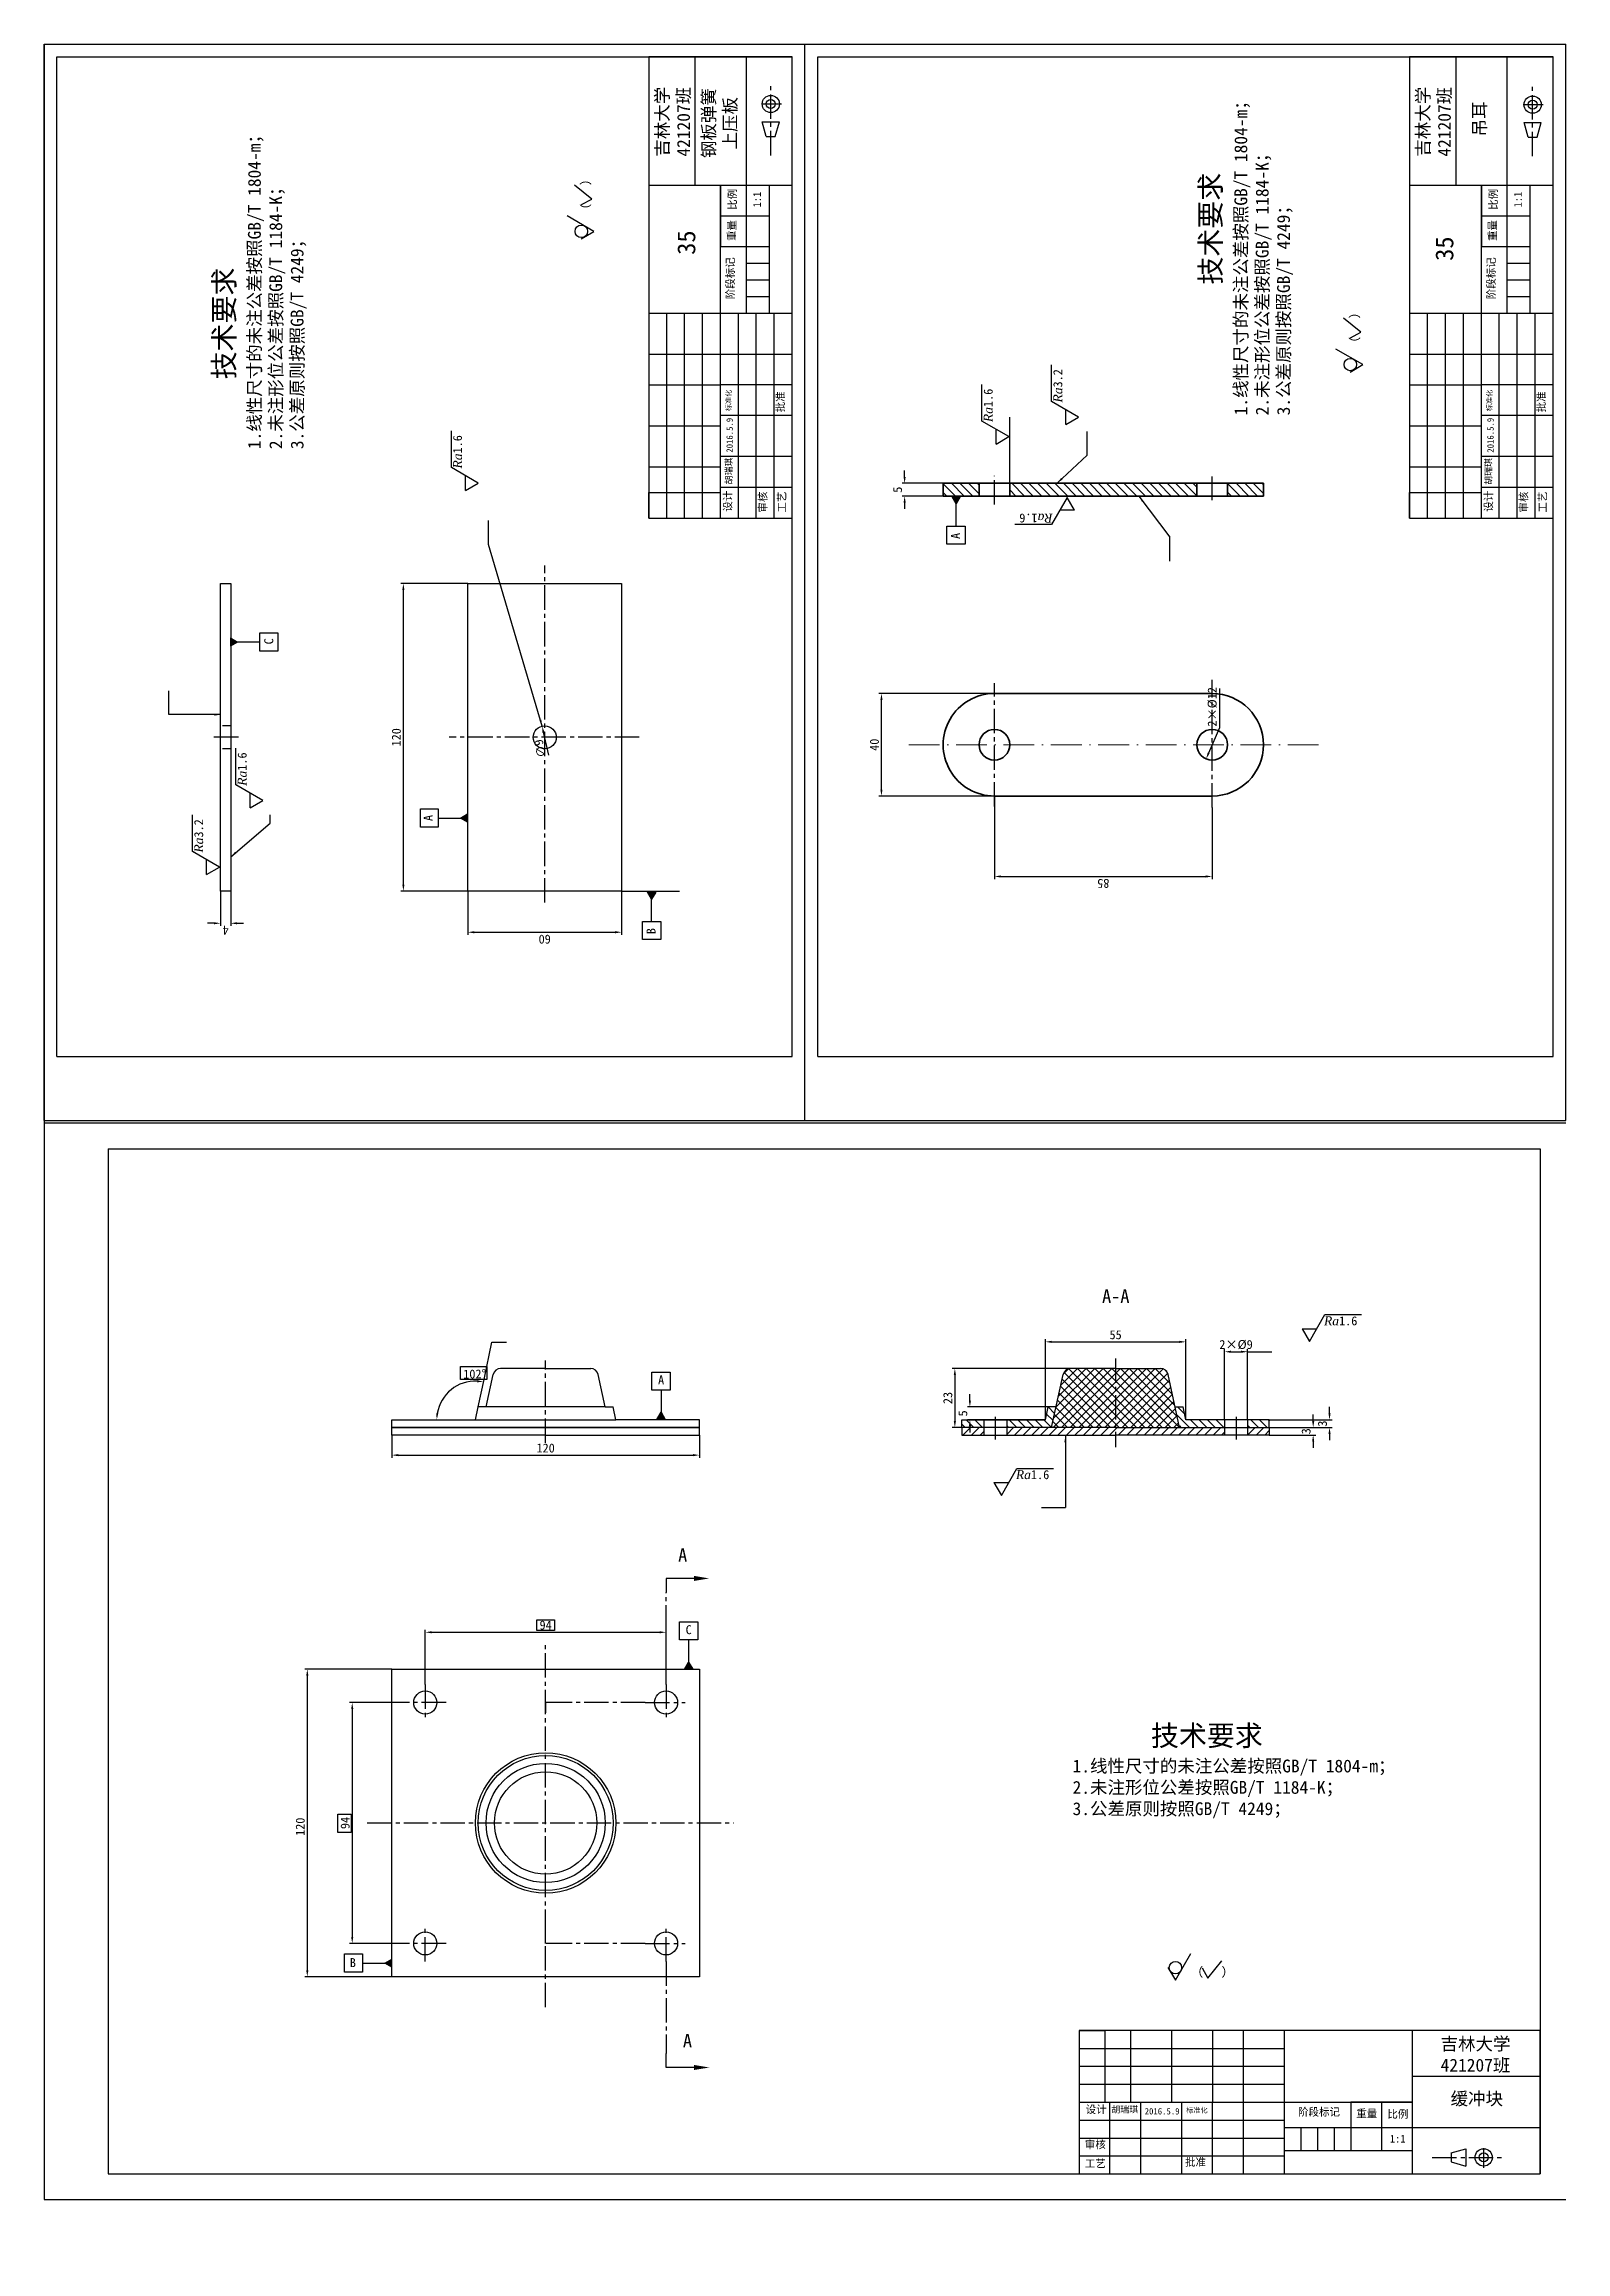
# Model space of a CAD drawing. Header units: millimetres. Extents: x -4667 to 8941, y -1665 to 5310.
# Drawn here: x -250 to 344, y 1412 to 2274 of the extents above; entities that cross this region are included whole.
import ezdxf

# ---------------------------------------------------------------- set-up
doc = ezdxf.new("R2010")
doc.units = ezdxf.units.MM
for name, pattern in [('ACAD_ISO02W100', [15, 12, -3]), ('CENTER2', [28.575, 19.05, -3.175, 3.175, -3.175]), ('DASHDOT', [18.5, 12, -3, 0.5, -3]), ('DASHED2', [9.525, 6.35, -3.175])]:
    doc.linetypes.add(name, pattern=pattern)
for name, color, linetype in [('图层1', 7, 'CONTINUOUS'), ('尺寸', 4, 'CONTINUOUS'), ('尺寸标注', 3, 'CONTINUOUS'), ('文字', 3, 'CONTINUOUS'), ('点划线', 6, 'CENTER2'), ('细实线', 3, 'CONTINUOUS'), ('虚线', 4, 'DASHED2')]:
    doc.layers.add(name, color=color, linetype=linetype)
doc.layers.add('粗实线', color=2, linetype='CONTINUOUS', lineweight=30)
doc.styles.get("Standard").update_dxf_attribs({"font": '', "height": 3.5})
doc.styles.get('Standard').set_extended_font_data('SimSun')
doc.dimstyles.new('无偏差', dxfattribs={"dimtxt": 3.5, "dimasz": 2.5, "dimexe": 1, "dimexo": 0, "dimgap": 1, "dimtad": 1, "dimtoh": 1, "dimdec": 0, "dimzin": 0, "dimdsep": 46, "dimtxsty": 'Standard', "dimcen": 2.5, "dimclrd": 256, "dimadec": 0, "dimazin": 0, "dimtfac": 1, "dimtdec": 0, "dimtofl": 0, "dimtmove": 0, "dimatfit": 3, "dimfxl": 1, "dimtolj": 1, "dimtzin": 0, "dimarcsym": 0})
doc.dimstyles.new('无偏差$0', dxfattribs={"dimtxt": 3.5, "dimasz": 2.5, "dimexe": 1, "dimexo": 0, "dimgap": 1, "dimtad": 1, "dimtoh": 1, "dimdec": 0, "dimzin": 0, "dimdsep": 46, "dimtxsty": 'Standard', "dimcen": 2.5, "dimclrd": 256, "dimadec": 0, "dimazin": 0, "dimtfac": 1, "dimtdec": 0, "dimtofl": 0, "dimtmove": 0, "dimatfit": 3, "dimfxl": 1, "dimtolj": 1, "dimtzin": 0, "dimarcsym": 0})

msp = doc.modelspace()

# ---------------------------------------------------------------- texts
at = {"layer": '图层1', "color": 3, "linetype": 'ACAD_ISO02W100', "lineweight": -3, "insert": (295.23, 1496.13), "char_height": 2.4992, "width": 45.6676, "attachment_point": 1}
msp.add_mtext('{\\fSimSun|b0|i0|c134|p2;\\H2x;吉林大学\\P421207班}', dxfattribs=at)
at = {"layer": '图层1', "color": 3, "linetype": 'Continuous', "lineweight": -3, "attachment_point": 1}
for s, insert, char_height, width in [('{\\H1.667x;缓冲块}', (299.14, 1474.73), 2.9991, 45.8271), ('{\\fSimSun|b0|i0|c134|p2;2016.5.9}', (179.72, 1468.56), 2.4992, 14.8397), ('{\\fSimSun|b0|i0|c134|p2;阶段标记}', (239.58, 1468.54), 2.9991, 23.5644), ('{\\fSimSun|b0|i0|c134|p2;重量}', (262.31, 1467.94), 2.9991, 9.8586), ('{\\fSimSun|b0|i0|c134|p2;比例}', (274.45, 1467.7), 2.9991, 10.4597), ('{\\fSimSun|b0|i0|c134|p2;1:1}', (275.41, 1458.09), 2.9991, 10.2192)]:
    msp.add_mtext(s, dxfattribs=dict(at, insert=insert, char_height=char_height, width=width))
at = {"layer": '尺寸', "ltscale": 0.5, "char_height": 3.5, "width": 18.064, "attachment_point": 1}
for insert in [(249.71, 1777.47), (129.45, 1717.46)]:
    msp.add_mtext('{\\fTimes New Roman|b0|i1|c238|p18;Ra}1.6', dxfattribs=dict(at, insert=insert))
at = {"layer": '文字', "ltscale": 0.5, "attachment_point": 1}
for s, insert, char_height, width in [('A', (-10.24, 1754.43), 3.5, 4.6861), ('C', (0.53, 1656.96), 3.5, 4.6861), ('B', (-130.57, 1527.05), 3.5, 4.6861), ('\\pt210,337.5;', (94.36, 1412.45), 2.5, 597.6866)]:
    msp.add_mtext(s, dxfattribs=dict(at, insert=insert, char_height=char_height, width=width))
at = {"layer": '文字', "linetype": 'Continuous', "lineweight": -3, "insert": (151.57, 1617.87), "char_height": 2.4992, "width": 154.1638, "attachment_point": 1}
msp.add_mtext('{\\fSimSun|b0|i0|c134|p54;\\H2x;         \\H1.601x;技术要求\\P\\fSimSun|b0|i0|c134|p2;\\H0.6248x;1.线性尺寸的未注公差按照GB/T 1804-m；\\P2.未注形位公差按照GB/T 1184-K；\\P3.公差原则按照GB/T 4249；}', dxfattribs=at)
at = {"layer": '粗实线', "color": 3, "linetype": 'Continuous', "lineweight": -3, "attachment_point": 1}
for s, insert, char_height, width in [('{\\fSimSun|b0|i0|c134|p54;\\H1.2x;设计}', (156.69, 1469.55), 2.4992, 10.6329), ('{\\fSimSun|b0|i0|c134|p2;标准化}', (195.9, 1468.72), 1.9994, 10.27), ('{\\fSimSun|b0|i0|c134|p54;审核}', (156.36, 1455.83), 2.9991, 10.1899), ('{\\fSimSun|b0|i0|c134|p54;工艺}', (156.36, 1448.42), 2.9991, 10.0791), ('{\\fSimSun|b0|i0|c134|p54;批准}', (195.46, 1448.97), 2.9991, 9.4146)]:
    msp.add_mtext(s, dxfattribs=dict(at, insert=insert, char_height=char_height, width=width))
at = {"layer": '细实线', "ltscale": 0.5, "attachment_point": 1}
for s, insert, char_height in [('A-A', (163.09, 1787.97), 5.232), ('A', (-2.4, 1686.93), 5.23), ('A', (-0.54, 1497.45), 5.23)]:
    msp.add_mtext_dynamic_manual_height_columns(s, width=62.7273, gutter_width=17.5, heights=[0], dxfattribs=dict(at, insert=insert, char_height=char_height)).dxf.set("width", 93.7711)
at = {"layer": '细实线', "ltscale": 0.5, "insert": (200.42, 1523.65), "char_height": 3.5, "attachment_point": 1}
msp.add_mtext_dynamic_manual_height_columns('{\\H0.95833x;(   )}', width=19.5269, gutter_width=17.5, heights=[0], dxfattribs=at)
at = {"layer": '细实线', "insert": (166.69, 1469.25), "char_height": 2.5, "width": 15.0266, "attachment_point": 1}
msp.add_mtext('胡瑞琪{\\fￋￎￌﾣﾤ|b0|i0|c134|p2; }', dxfattribs=at)

# ---------------------------------------------------------------- blocks, each defined once
blk = doc.blocks.new('*D172')
at = {"layer": '尺寸', "color": 0, "lineweight": -2, "ltscale": 0.5}
for p, q in [((-114.12, 1731.11), (-114.12, 1722.32)), ((5.88, 1731.11), (5.88, 1722.32))]:
    blk.add_line(p, q, dxfattribs=at)
at = {"layer": '尺寸', "lineweight": -2, "ltscale": 0.5}
blk.add_line((-111.62, 1723.32), (3.38, 1723.32), dxfattribs=at)
at = {"layer": '尺寸', "ltscale": 0.5}
for points in [[(-111.62, 1723.74), (-111.62, 1722.9), (-114.12, 1723.32)], [(3.38, 1723.74), (3.38, 1722.9), (5.88, 1723.32)]]:
    blk.add_solid(points, dxfattribs=at)
at = {"layer": '尺寸', "color": 0, "ltscale": 0.5, "insert": (-54.12, 1726.07), "char_height": 3.5, "attachment_point": 5}
blk.add_mtext('\\A1;120', dxfattribs=at)
blk = doc.blocks.new('*D173')
at = {"layer": '尺寸', "color": 0, "lineweight": -2, "ltscale": 0.5}
for p, q in [((-114.12, 1639.79), (-148.16, 1639.79)), ((-114.12, 1519.79), (-148.16, 1519.79))]:
    blk.add_line(p, q, dxfattribs=at)
at = {"layer": '尺寸', "lineweight": -2, "ltscale": 0.5}
blk.add_line((-147.16, 1637.29), (-147.16, 1522.29), dxfattribs=at)
at = {"layer": '尺寸', "ltscale": 0.5}
for points in [[(-147.58, 1637.29), (-146.74, 1637.29), (-147.16, 1639.79)], [(-147.58, 1522.29), (-146.74, 1522.29), (-147.16, 1519.79)]]:
    blk.add_solid(points, dxfattribs=at)
at = {"layer": '尺寸', "color": 0, "ltscale": 0.5, "insert": (-149.91, 1578.32), "char_height": 3.5, "attachment_point": 5, "rotation": 90}
blk.add_mtext('\\A1;120', dxfattribs=at)
blk = doc.blocks.new('*D174')
at = {"layer": '尺寸', "color": 0, "lineweight": -2, "ltscale": 0.5}
for p, q in [((-101.12, 1633.82), (-101.12, 1655.2)), ((-7.12, 1633.82), (-7.12, 1655.2))]:
    blk.add_line(p, q, dxfattribs=at)
at = {"layer": '尺寸', "lineweight": -2, "ltscale": 0.5}
blk.add_line((-98.62, 1654.2), (-9.62, 1654.2), dxfattribs=at)
at = {"layer": '尺寸', "ltscale": 0.5}
for points in [[(-98.62, 1654.61), (-98.62, 1653.78), (-101.12, 1654.2)], [(-9.62, 1654.61), (-9.62, 1653.78), (-7.12, 1654.2)]]:
    blk.add_solid(points, dxfattribs=at)
at = {"layer": '尺寸', "color": 0, "ltscale": 0.5, "insert": (-54.12, 1656.95), "char_height": 3.5, "attachment_point": 5}
blk.add_mtext('\\A1;94', dxfattribs=at)
blk = doc.blocks.new('*D175')
at = {"layer": '尺寸', "color": 0, "lineweight": -2, "ltscale": 0.5}
for p, q in [((-108.64, 1626.79), (-130.62, 1626.79)), ((-108.64, 1532.79), (-130.62, 1532.79))]:
    blk.add_line(p, q, dxfattribs=at)
at = {"layer": '尺寸', "lineweight": -2, "ltscale": 0.5}
blk.add_line((-129.62, 1624.29), (-129.62, 1535.29), dxfattribs=at)
at = {"layer": '尺寸', "ltscale": 0.5}
for points in [[(-130.03, 1624.29), (-129.2, 1624.29), (-129.62, 1626.79)], [(-130.03, 1535.29), (-129.2, 1535.29), (-129.62, 1532.79)]]:
    blk.add_solid(points, dxfattribs=at)
at = {"layer": '尺寸', "color": 0, "ltscale": 0.5, "insert": (-132.37, 1579.79), "char_height": 3.5, "attachment_point": 5, "rotation": 90}
blk.add_mtext('\\A1;94', dxfattribs=at)
blk = doc.blocks.new('*D176')
at = {"layer": '尺寸', "color": 0, "lineweight": -2, "ltscale": 0.5}
for p, q in [((150.78, 1757.11), (104.61, 1757.11)), ((143.37, 1734.11), (104.61, 1734.11))]:
    blk.add_line(p, q, dxfattribs=at)
at = {"layer": '尺寸', "lineweight": -2, "ltscale": 0.5}
blk.add_line((105.61, 1754.61), (105.61, 1736.61), dxfattribs=at)
at = {"layer": '尺寸', "ltscale": 0.5}
for points in [[(105.19, 1754.61), (106.03, 1754.61), (105.61, 1757.11)], [(105.19, 1736.61), (106.03, 1736.61), (105.61, 1734.11)]]:
    blk.add_solid(points, dxfattribs=at)
at = {"layer": '尺寸', "color": 0, "ltscale": 0.5, "insert": (102.86, 1745.61), "char_height": 3.5, "attachment_point": 5, "rotation": 90}
blk.add_mtext('\\A1;23', dxfattribs=at)
blk = doc.blocks.new('*D177')
at = {"layer": '尺寸', "lineweight": -2, "ltscale": 0.5}
for p, q in [((251.86, 1739.61), (251.86, 1742.11)), ((251.86, 1731.61), (251.86, 1729.11))]:
    blk.add_line(p, q, dxfattribs=at)
at = {"layer": '尺寸', "color": 0, "lineweight": -2, "ltscale": 0.5}
for p, q in [((228.37, 1737.11), (252.86, 1737.11)), ((228.37, 1734.11), (252.86, 1734.11))]:
    blk.add_line(p, q, dxfattribs=at)
at = {"layer": '尺寸', "ltscale": 0.5}
for points in [[(251.45, 1739.61), (252.28, 1739.61), (251.86, 1737.11)], [(251.45, 1731.61), (252.28, 1731.61), (251.86, 1734.11)]]:
    blk.add_solid(points, dxfattribs=at)
at = {"layer": '尺寸', "color": 0, "ltscale": 0.5, "insert": (249.11, 1735.61), "char_height": 3.5, "attachment_point": 5, "rotation": 90}
blk.add_mtext('\\A1;3', dxfattribs=at)
blk = doc.blocks.new('*D178')
at = {"layer": '尺寸', "color": 0, "lineweight": -2, "ltscale": 0.5}
for p, q in [((228.37, 1734.11), (246.49, 1734.11)), ((228.34, 1731.17), (246.49, 1731.17))]:
    blk.add_line(p, q, dxfattribs=at)
at = {"layer": '尺寸', "lineweight": -2, "ltscale": 0.5}
for p, q in [((245.49, 1736.61), (245.49, 1739.11)), ((245.49, 1728.67), (245.49, 1726.17))]:
    blk.add_line(p, q, dxfattribs=at)
at = {"layer": '尺寸', "ltscale": 0.5}
for points in [[(245.07, 1736.61), (245.9, 1736.61), (245.49, 1734.11)], [(245.07, 1728.67), (245.9, 1728.67), (245.49, 1731.17)]]:
    blk.add_solid(points, dxfattribs=at)
at = {"layer": '尺寸', "color": 0, "ltscale": 0.5, "insert": (242.74, 1732.64), "char_height": 3.5, "attachment_point": 5, "rotation": 90}
blk.add_mtext('\\A1;3', dxfattribs=at)
blk = doc.blocks.new('*D179')
at = {"layer": '尺寸', "color": 0, "lineweight": -2, "ltscale": 0.5}
for p, q in [((142.03, 1742.11), (110.49, 1742.11)), ((140.95, 1737.11), (110.49, 1737.11))]:
    blk.add_line(p, q, dxfattribs=at)
at = {"layer": '尺寸', "lineweight": -2, "ltscale": 0.5}
for p, q in [((111.49, 1744.61), (111.49, 1747.11)), ((111.49, 1734.61), (111.49, 1732.11))]:
    blk.add_line(p, q, dxfattribs=at)
at = {"layer": '尺寸', "ltscale": 0.5}
for points in [[(111.07, 1744.61), (111.9, 1744.61), (111.49, 1742.11)], [(111.07, 1734.61), (111.9, 1734.61), (111.49, 1737.11)]]:
    blk.add_solid(points, dxfattribs=at)
at = {"layer": '尺寸', "color": 0, "ltscale": 0.5, "insert": (108.74, 1739.61), "char_height": 3.5, "attachment_point": 5, "rotation": 90}
blk.add_mtext('\\A1;5', dxfattribs=at)
blk = doc.blocks.new('*D180')
at = {"layer": '尺寸', "color": 0, "lineweight": -2, "ltscale": 0.5}
for p, q in [((210.87, 1737.11), (210.87, 1764.67)), ((219.87, 1737.11), (219.87, 1764.67))]:
    blk.add_line(p, q, dxfattribs=at)
at = {"layer": '尺寸', "lineweight": -2, "ltscale": 0.5}
blk.add_line((213.37, 1763.67), (217.37, 1763.67), dxfattribs=at)
at = {"layer": '尺寸', "ltscale": 0.5}
for points in [[(213.37, 1764.08), (213.37, 1763.25), (210.87, 1763.67)], [(217.37, 1764.08), (217.37, 1763.25), (219.87, 1763.67)]]:
    blk.add_solid(points, dxfattribs=at)
at = {"layer": '尺寸', "color": 0, "ltscale": 0.5, "insert": (215.37, 1766.42), "char_height": 3.5, "attachment_point": 5}
blk.add_mtext('\\A1;2×%%c9', dxfattribs=at)
blk = doc.blocks.new('*D181')
at = {"layer": '尺寸', "color": 0, "lineweight": -2, "ltscale": 0.5}
for p, q in [((140.95, 1737.11), (140.95, 1768.52)), ((195.78, 1737.11), (195.78, 1768.52))]:
    blk.add_line(p, q, dxfattribs=at)
at = {"layer": '尺寸', "lineweight": -2, "ltscale": 0.5}
blk.add_line((143.45, 1767.52), (193.28, 1767.52), dxfattribs=at)
at = {"layer": '尺寸', "ltscale": 0.5}
for points in [[(143.45, 1767.94), (143.45, 1767.11), (140.95, 1767.52)], [(193.28, 1767.94), (193.28, 1767.11), (195.78, 1767.52)]]:
    blk.add_solid(points, dxfattribs=at)
at = {"layer": '尺寸', "color": 0, "ltscale": 0.5, "insert": (168.37, 1770.27), "char_height": 3.5, "attachment_point": 5}
blk.add_mtext('\\A1;55', dxfattribs=at)
blk = doc.blocks.new('*D250')
at = {"layer": '细实线', "color": 0, "lineweight": -2, "ltscale": 0.5}
blk.add_line((-80.45, 1742.11), (-78.12, 1752.83), dxfattribs=at)
at = {"layer": '细实线', "lineweight": -2, "ltscale": 0.5}
blk.add_arc((-81.54, 1737.11), 15.09, 87.23809, 170.49713, dxfattribs=at)
at = {"layer": '细实线', "ltscale": 0.5}
for points in [[(-80.76, 1752.6), (-80.86, 1751.77), (-78.33, 1751.86)], [(-96.01, 1739.57), (-96.84, 1739.64), (-96.63, 1737.11)]]:
    blk.add_solid(points, dxfattribs=at)
at = {"layer": '细实线', "color": 0, "ltscale": 0.5, "insert": (-81.83, 1754.95), "char_height": 3.5, "attachment_point": 5, "rotation": 0.94775}
blk.add_mtext('\\A1;102°', dxfattribs=at)
blk = doc.blocks.new('*D254')
at = {"layer": '尺寸', "color": 0, "lineweight": -2, "ltscale": 0.5}
for p, q in [((1281.65, 2045.26), (1281.65, 2071.43)), ((1401.65, 2045.26), (1401.65, 2071.43))]:
    blk.add_line(p, q, dxfattribs=at)
at = {"layer": '尺寸', "lineweight": -2, "ltscale": 0.5}
blk.add_line((1284.15, 2070.43), (1399.15, 2070.43), dxfattribs=at)
at = {"layer": '尺寸', "ltscale": 0.5}
for points in [[(1284.15, 2070.85), (1284.15, 2070.02), (1281.65, 2070.43)], [(1399.15, 2070.85), (1399.15, 2070.02), (1401.65, 2070.43)]]:
    blk.add_solid(points, dxfattribs=at)
at = {"layer": '尺寸', "color": 0, "ltscale": 0.5, "insert": (1341.65, 2073.18), "char_height": 3.5, "attachment_point": 5}
blk.add_mtext('\\A1;120', dxfattribs=at)
blk = doc.blocks.new('*D255')
at = {"layer": '尺寸', "color": 0, "lineweight": -2, "ltscale": 0.5}
for p, q in [((1281.65, 2045.26), (1264.59, 2045.26)), ((1281.65, 1985.26), (1264.59, 1985.26))]:
    blk.add_line(p, q, dxfattribs=at)
at = {"layer": '尺寸', "lineweight": -2, "ltscale": 0.5}
blk.add_line((1265.59, 2042.76), (1265.59, 1987.76), dxfattribs=at)
at = {"layer": '尺寸', "ltscale": 0.5}
for points in [[(1265.17, 2042.76), (1266.01, 2042.76), (1265.59, 2045.26)], [(1265.17, 1987.76), (1266.01, 1987.76), (1265.59, 1985.26)]]:
    blk.add_solid(points, dxfattribs=at)
at = {"layer": '尺寸', "color": 0, "ltscale": 0.5, "insert": (1262.84, 2015.26), "char_height": 3.5, "attachment_point": 5, "rotation": 90}
blk.add_mtext('\\A1;60', dxfattribs=at)
blk = doc.blocks.new('*D256')
at = {"layer": '尺寸', "lineweight": -2, "ltscale": 0.5}
blk.add_line((1334.68, 2013.59), (1343.59, 2015.72), dxfattribs=at)
at = {"layer": '尺寸', "ltscale": 0.5}
blk.add_solid([(1343.5, 2016.13), (1343.69, 2015.32), (1346.03, 2016.3)], dxfattribs=at)
at = {"layer": '尺寸', "color": 0, "ltscale": 0.5, "insert": (1337.28, 2017.04), "char_height": 3.5, "attachment_point": 5, "rotation": 13.43544}
blk.add_mtext('\\A1;∅9', dxfattribs=at)
blk = doc.blocks.new('*D257')
at = {"layer": '尺寸', "lineweight": -2, "ltscale": 0.5}
for p, q in [((1269.09, 2144.33), (1269.09, 2146.83)), ((1269.09, 2135.33), (1269.09, 2132.83))]:
    blk.add_line(p, q, dxfattribs=at)
at = {"layer": '尺寸', "color": 0, "lineweight": -2, "ltscale": 0.5}
for p, q in [((1281.65, 2141.83), (1268.09, 2141.83)), ((1281.65, 2137.83), (1268.09, 2137.83))]:
    blk.add_line(p, q, dxfattribs=at)
at = {"layer": '尺寸', "ltscale": 0.5}
for points in [[(1268.67, 2144.33), (1269.5, 2144.33), (1269.09, 2141.83)], [(1268.67, 2135.33), (1269.5, 2135.33), (1269.09, 2137.83)]]:
    blk.add_solid(points, dxfattribs=at)
at = {"layer": '尺寸', "color": 0, "ltscale": 0.5, "insert": (1266.34, 2139.83), "char_height": 3.5, "attachment_point": 5, "rotation": 90}
blk.add_mtext('\\A1;4', dxfattribs=at)
blk = doc.blocks.new('*D258')
at = {"layer": '细实线', "lineweight": -2, "ltscale": 0.5}
for p, q in [((1345.35, 1751.9), (1335.52, 1756.09)), ((1360.72, 1751.9), (1345.35, 1751.9))]:
    blk.add_line(p, q, dxfattribs=at)
at = {"layer": '细实线', "ltscale": 0.5}
blk.add_solid([(1335.69, 1756.48), (1335.36, 1755.71), (1333.22, 1757.08)], dxfattribs=at)
at = {"layer": '细实线', "color": 0, "ltscale": 0.5, "insert": (1353.53, 1754.65), "char_height": 3.5, "attachment_point": 5}
blk.add_mtext('\\A1;2×%%c12', dxfattribs=at)
blk = doc.blocks.new('*D259')
at = {"layer": '细实线', "color": 0, "lineweight": -2, "ltscale": 0.5}
for p, q in [((1318.74, 1839.72), (1286.35, 1839.72)), ((1314.27, 1754.72), (1286.35, 1754.72))]:
    blk.add_line(p, q, dxfattribs=at)
at = {"layer": '细实线', "lineweight": -2, "ltscale": 0.5}
blk.add_line((1287.35, 1837.22), (1287.35, 1757.22), dxfattribs=at)
at = {"layer": '细实线', "ltscale": 0.5}
for points in [[(1286.93, 1837.22), (1287.77, 1837.22), (1287.35, 1839.72)], [(1286.93, 1757.22), (1287.77, 1757.22), (1287.35, 1754.72)]]:
    blk.add_solid(points, dxfattribs=at)
at = {"layer": '细实线', "color": 0, "ltscale": 0.5, "insert": (1284.6, 1797.22), "char_height": 3.5, "attachment_point": 5, "rotation": 90}
blk.add_mtext('\\A1;85', dxfattribs=at)
blk = doc.blocks.new('*D260')
at = {"layer": '细实线', "color": 0, "lineweight": -2, "ltscale": 0.5}
for p, q in [((1318.74, 1839.72), (1318.74, 1884.81)), ((1358.74, 1839.72), (1358.74, 1884.81))]:
    blk.add_line(p, q, dxfattribs=at)
at = {"layer": '细实线', "lineweight": -2, "ltscale": 0.5}
blk.add_line((1321.24, 1883.81), (1356.24, 1883.81), dxfattribs=at)
at = {"layer": '细实线', "ltscale": 0.5}
for points in [[(1321.24, 1884.23), (1321.24, 1883.4), (1318.74, 1883.81)], [(1356.24, 1884.23), (1356.24, 1883.4), (1358.74, 1883.81)]]:
    blk.add_solid(points, dxfattribs=at)
at = {"layer": '细实线', "color": 0, "ltscale": 0.5, "insert": (1338.74, 1886.56), "char_height": 3.5, "attachment_point": 5}
blk.add_mtext('\\A1;40', dxfattribs=at)
blk = doc.blocks.new('*D261')
at = {"layer": '细实线', "lineweight": -2, "ltscale": 0.5}
for p, q in [((1433.26, 1874.77), (1430.76, 1874.77)), ((1443.26, 1874.77), (1445.76, 1874.77))]:
    blk.add_line(p, q, dxfattribs=at)
at = {"layer": '细实线', "color": 0, "lineweight": -2, "ltscale": 0.5}
for p, q in [((1435.76, 1859.28), (1435.76, 1875.77)), ((1440.76, 1859.72), (1440.76, 1875.77))]:
    blk.add_line(p, q, dxfattribs=at)
at = {"layer": '细实线', "ltscale": 0.5}
for points in [[(1433.26, 1875.19), (1433.26, 1874.36), (1435.76, 1874.77)], [(1443.26, 1875.19), (1443.26, 1874.36), (1440.76, 1874.77)]]:
    blk.add_solid(points, dxfattribs=at)
at = {"layer": '细实线', "color": 0, "ltscale": 0.5, "insert": (1438.26, 1877.52), "char_height": 3.5, "attachment_point": 5}
blk.add_mtext('\\A1;5', dxfattribs=at)
blk = doc.blocks.new('A$C0A5A0583')
at = {"layer": '文字', "ltscale": 0.5}
for points in [[(186.72, 518.48), (188.32, 521.25), (185.11, 521.25)], [(118.04, 431.47), (116.44, 428.7), (119.64, 428.7)], [(86.37, 356.87), (89.14, 355.27), (89.14, 358.48)], [(240.59, 238), (243.36, 236.4), (243.36, 239.6)]]:
    blk.add_hatch(color=256, dxfattribs=at).paths.add_polyline_path(points)
at = {"layer": '细实线', "ltscale": 0.5}
h = blk.add_hatch(dxfattribs=at)
h.set_pattern_fill('ANSI31', color=256, scale=0.75, style=0)
h.set_pattern_definition([(45, (243.6474, 118.0577), (-1.6838, 1.6838), [])])
h.paths.add_polyline_path([(243.65, 229.06), (248.65, 229.06), (248.65, 243.06), (244.4, 243.06), (243.65, 242.62)])
h.paths.add_polyline_path([(243.65, 144.06), (248.65, 144.06), (248.65, 217.06), (243.65, 217.06)])
h.paths.add_polyline_path([(248.65, 132.06), (243.65, 132.06), (243.65, 118.06), (247.89, 118.06), (248.65, 118.49)])
at = {"layer": '尺寸', "ltscale": 0.5}
for p, q in [((115.98, 505.79), (119.27, 505.79)), ((89.53, 368.6), (89.53, 345.93)), ((248.65, 217.06), (274.48, 217.06))]:
    blk.add_line(p, q, dxfattribs=at)
at = {"layer": '文字', "ltscale": 0.5}
for p, q in [((158.39, 545.27), (167.71, 545.27)), ((98.88, 525.59), (104.94, 536.09)), ((104.94, 536.09), (119.26, 536.09)), ((95.99, 530.59), (101.77, 530.59)), ((95.99, 530.59), (98.88, 525.59)), ((124.94, 508.62), (131, 519.12)), ((131, 519.12), (145.32, 519.12)), ((188.32, 521.25), (185.11, 521.25)), ((186.72, 518.48), (185.11, 521.25)), ((188.32, 521.25), (186.72, 518.48)), ((186.72, 509.8), (186.72, 518.48)), ((122.05, 513.62), (127.82, 513.62)), ((122.05, 513.62), (124.94, 508.62)), ((118.04, 440.15), (118.04, 431.47)), ((116.44, 428.7), (118.04, 431.47)), ((118.04, 431.47), (119.64, 428.7)), ((248.74, 424.54), (254.8, 435.04)), ((254.8, 435.04), (269.12, 435.04)), ((116.44, 428.7), (119.64, 428.7)), ((245.85, 429.54), (251.63, 429.54)), ((245.85, 429.54), (248.74, 424.54)), ((224.75, 420.57), (234.07, 420.57)), ((346.93, 379.38), (352.99, 389.88)), ((344.04, 384.38), (346.93, 379.38)), ((77.69, 356.87), (86.37, 356.87)), ((86.37, 356.87), (89.14, 358.48)), ((89.14, 355.27), (86.37, 356.87)), ((89.14, 355.27), (89.14, 358.48)), ((231.91, 238), (240.59, 238)), ((240.59, 238), (243.36, 239.6)), ((243.36, 236.4), (240.59, 238)), ((243.36, 236.4), (243.36, 239.6)), ((266.86, 217.41), (272.92, 227.91)), ((272.92, 227.91), (287.24, 227.91)), ((263.97, 222.41), (269.74, 222.41)), ((263.97, 222.41), (266.86, 217.41)), ((232.61, 200.72), (232.61, 215.04)), ((243.11, 194.66), (232.61, 200.72)), ((274.5, 190.24), (280.56, 200.74)), ((280.56, 200.74), (294.88, 200.74)), ((238.11, 191.77), (238.11, 197.55)), ((238.11, 191.77), (243.11, 194.66)), ((271.62, 195.24), (277.39, 195.24)), ((271.62, 195.24), (274.5, 190.24)), ((259.49, 186.82), (268.81, 186.82)), ((218.28, 154.65), (227.59, 154.65)), ((294.96, 79.23), (301.02, 89.73)), ((292.07, 84.23), (294.96, 79.23))]:
    blk.add_line(p, q, dxfattribs=at)
for points in [[(190.27, 502.8), (183.11, 502.8), (183.11, 509.8), (190.27, 509.8)], [(114.49, 447.15), (121.64, 447.15), (121.64, 440.15), (114.49, 440.15)], [(70.69, 353.32), (70.69, 360.47), (77.69, 360.47), (77.69, 353.32)], [(224.91, 234.45), (224.91, 241.6), (231.91, 241.6), (231.91, 234.45)]]:
    blk.add_lwpolyline(points, close=True, dxfattribs=at)
at = {"layer": '点划线', "ltscale": 0.5}
for p, q in [((149.53, 518.17), (149.53, 528.54)), ((149.53, 361.74), (149.53, 435.85)), ((85.02, 398.6), (216.51, 398.6)), ((376.59, 310.36), (404, 310.36)), ((396.65, 314.03), (396.65, 306.23)), ((122.56, 223.06), (170.7, 223.06)), ((240.33, 223.06), (251.58, 223.06)), ((122.15, 138.06), (171.97, 138.06)), ((242.04, 138.06), (251.34, 138.06)), ((376.32, 12.96), (403.74, 12.96)), ((396.39, 16.63), (396.39, 8.83))]:
    blk.add_line(p, q, dxfattribs=at)
at = {"layer": '点划线', "linetype": 'DASHDOT', "lineweight": 13}
blk.add_line((146.63, 256.5), (146.63, 93.52), dxfattribs=at)
at = {"layer": '粗实线'}
for p, q in [((25, 589), (415, 589)), ((25, 589), (25, 302)), ((415, 589), (415, 302)), ((25, 302), (415, 302)), ((25, 292), (415, 292)), ((25, 292), (25, 5)), ((415, 292), (415, 5)), ((25, 5), (415, 5))]:
    blk.add_line(p, q, dxfattribs=at)
at = {"layer": '粗实线', "ltscale": 0.5}
for p, q in [((89.53, 525.17), (209.53, 525.17)), ((89.53, 521.17), (89.53, 525.17)), ((209.53, 521.17), (89.53, 521.17)), ((209.53, 525.17), (209.53, 521.17)), ((89.53, 428.6), (209.53, 428.6)), ((89.53, 368.6), (89.53, 428.6)), ((209.53, 428.6), (209.53, 368.6)), ((209.53, 368.6), (89.53, 368.6)), ((383.92, 312.11), (389.73, 313.72)), ((383.92, 312.11), (383.92, 308.61)), ((389.73, 313.72), (389.73, 307)), ((383.92, 308.61), (389.73, 307)), ((383.66, 14.72), (389.46, 16.32)), ((383.66, 14.72), (383.66, 11.21)), ((383.66, 11.21), (389.46, 9.6)), ((389.46, 16.32), (389.46, 9.6))]:
    blk.add_line(p, q, dxfattribs=at)
at = {"layer": '粗实线', "color": 2, "linetype": 'Continuous', "lineweight": 30}
for p, q in [((235.06, 357.98), (235.06, 302)), ((415, 357.98), (235.06, 357.98)), ((235.06, 357.98), (245.05, 357.98)), ((235.06, 357.98), (235.06, 350.98)), ((245.05, 357.98), (245.05, 329.99)), ((255.05, 357.98), (255.05, 329.99)), ((271.05, 357.98), (271.05, 329.99)), ((287.04, 357.98), (287.04, 329.99)), ((299.04, 357.98), (299.04, 302)), ((315.03, 357.98), (315.03, 302)), ((365.02, 357.98), (365.02, 302)), ((415, 302), (415, 357.98)), ((415, 302), (415, 357.98)), ((235.06, 336.99), (315.03, 336.99)), ((415, 339.99), (365.02, 339.99)), ((235.06, 329.99), (365.02, 329.99)), ((247.05, 302), (247.05, 329.99)), ((259.05, 302), (259.05, 329.99)), ((275.04, 302), (275.04, 329.99)), ((287.04, 302), (287.04, 329.99)), ((341.02, 329.99), (341.02, 311)), ((365.02, 329.99), (341.02, 329.99)), ((353.02, 329.99), (353.02, 311)), ((235.06, 322.99), (315.03, 322.99)), ((415, 319.99), (315.03, 319.99)), ((321.53, 319.99), (321.53, 311)), ((328.03, 319.99), (328.03, 311)), ((334.53, 319.99), (334.53, 311)), ((415, 302), (415, 319.99)), ((365.02, 311), (315.03, 311)), ((235.06, 302), (247.05, 302)), ((235.06, 60.98), (235.06, 5)), ((415, 60.98), (235.06, 60.98)), ((235.06, 60.98), (245.05, 60.98)), ((235.06, 60.98), (235.06, 53.98)), ((245.05, 60.98), (245.05, 32.99)), ((255.05, 60.98), (255.05, 32.99)), ((271.05, 60.98), (271.05, 32.99)), ((287.04, 60.98), (287.04, 32.99)), ((299.04, 60.98), (299.04, 5)), ((315.03, 60.98), (315.03, 5)), ((365.02, 60.98), (365.02, 5)), ((415, 5), (415, 60.98)), ((415, 5), (415, 60.98)), ((235.06, 39.99), (315.03, 39.99)), ((415, 42.99), (365.02, 42.99)), ((235.06, 32.99), (365.02, 32.99)), ((235.06, 25.99), (315.03, 25.99)), ((247.05, 5), (247.05, 32.99)), ((259.05, 5), (259.05, 32.99)), ((275.04, 5), (275.04, 32.99)), ((287.04, 5), (287.04, 32.99)), ((341.02, 32.99), (341.02, 14)), ((365.02, 32.99), (341.02, 32.99)), ((353.02, 32.99), (353.02, 14)), ((415, 22.99), (315.03, 22.99)), ((321.53, 22.99), (321.53, 14)), ((328.03, 22.99), (328.03, 14)), ((334.53, 22.99), (334.53, 14)), ((415, 5), (415, 22.99)), ((365.02, 14), (315.03, 14)), ((235.06, 5), (247.05, 5))]:
    blk.add_line(p, q, dxfattribs=at)
at = {"layer": '粗实线', "lineweight": 35, "ltscale": 0.125}
for p, q in [((248.65, 243.06), (243.65, 243.06)), ((248.65, 229.06), (243.65, 229.06)), ((248.65, 217.06), (243.65, 217.06)), ((248.65, 144.06), (243.65, 144.06)), ((248.65, 132.06), (243.65, 132.06)), ((248.65, 118.06), (243.65, 118.06))]:
    blk.add_line(p, q, dxfattribs=at)
at = {"layer": '粗实线', "lineweight": 35, "ltscale": 0.35}
for p, q in [((243.65, 243.06), (243.65, 229.06)), ((248.65, 243.06), (248.65, 229.06)), ((243.65, 132.06), (243.65, 118.06)), ((248.65, 132.06), (248.65, 118.06))]:
    blk.add_line(p, q, dxfattribs=at)
at = {"layer": '粗实线', "lineweight": 13, "ltscale": 0.021742}
for p, q in [((243.65, 242.62), (244.4, 243.06)), ((247.89, 118.06), (248.65, 118.49))]:
    blk.add_line(p, q, dxfattribs=at)
at = {"layer": '粗实线', "lineweight": 35, "ltscale": 0.15}
for p, q in [((243.65, 229.06), (243.65, 223.06)), ((248.65, 229.06), (248.65, 223.06)), ((243.65, 223.06), (243.65, 217.06)), ((248.65, 223.06), (248.65, 217.06)), ((243.65, 144.06), (243.65, 138.06)), ((243.65, 138.06), (243.65, 132.06)), ((248.65, 144.06), (248.65, 138.06)), ((248.65, 138.06), (248.65, 132.06))]:
    blk.add_line(p, q, dxfattribs=at)
at = {"layer": '粗实线', "lineweight": 35}
for p, q in [((126.63, 223.06), (126.63, 180.56)), ((166.63, 223.06), (166.63, 180.56)), ((243.65, 217.06), (243.65, 144.06)), ((248.65, 217.06), (248.65, 144.06)), ((126.63, 138.06), (126.63, 180.56)), ((166.63, 138.06), (166.63, 180.56))]:
    blk.add_line(p, q, dxfattribs=at)
at = {"layer": '粗实线', "ltscale": 0.5}
for centre, radius in [((149.53, 398.6), 4.5), ((396.65, 310.36), 3.36), ((396.65, 310.36), 1.75), ((396.39, 12.96), 3.36), ((396.39, 12.96), 1.75)]:
    blk.add_circle(centre, radius, dxfattribs=at)
at = {"layer": '粗实线', "lineweight": 35}
for centre in [(146.63, 223.06), (146.63, 138.06)]:
    blk.add_circle(centre, 6, dxfattribs=at)
for centre, start, end in [((146.63, 223.06), 0, 180.00001), ((146.63, 138.06), 180.00001, 0)]:
    blk.add_arc(centre, 20, start, end, dxfattribs=at)
at = {"layer": '细实线'}
for p, q in [((0, 594), (420, 594)), ((0, 594), (0, 297)), ((420, 594), (420, 297)), ((0, 297), (0, 0)), ((0, 297), (420, 297)), ((420, 297), (420, 0)), ((0, 0), (420, 0))]:
    blk.add_line(p, q, dxfattribs=at)
at = {"layer": '细实线', "ltscale": 0.5}
for p, q in [((357.38, 384.24), (359.54, 380.19)), ((359.54, 380.19), (365.01, 386.97)), ((307.57, 80.04), (313.04, 86.81)), ((305.41, 84.08), (307.57, 80.04))]:
    blk.add_line(p, q, dxfattribs=at)
at = {"layer": '细实线', "color": 3, "linetype": 'Continuous', "lineweight": -3}
for p, q in [((235.06, 350.98), (315.03, 350.98)), ((235.06, 343.99), (315.03, 343.99)), ((235.06, 316), (315.03, 316)), ((235.06, 309), (315.03, 309)), ((235.06, 53.98), (315.03, 53.98)), ((235.06, 46.99), (315.03, 46.99)), ((235.06, 19), (315.03, 19)), ((235.06, 12), (315.03, 12))]:
    blk.add_line(p, q, dxfattribs=at)
at = {"layer": '细实线', "ltscale": 0.5}
for centre in [(346.95, 384.29), (294.98, 84.14)]:
    blk.add_circle(centre, 2.42, dxfattribs=at)
at = {"layer": '虚线', "ltscale": 0.5}
for p, q in [((145.03, 521.17), (145.03, 525.17)), ((154.03, 521.17), (154.03, 525.17))]:
    blk.add_line(p, q, dxfattribs=at)
at = {"layer": '图层1', "color": 3, "linetype": 'ACAD_ISO02W100', "lineweight": -3, "char_height": 2.4992, "width": 45.6676, "attachment_point": 1}
for insert in [(376.11, 355.26), (376.11, 58.26)]:
    blk.add_mtext('{\\fSimSun|b0|i0|c134|p2;\\H2x;吉林大学\\P421207班}', dxfattribs=dict(at, insert=insert))
at = {"layer": '图层1', "color": 3, "linetype": 'Continuous', "lineweight": -3, "attachment_point": 1}
for s, insert, char_height, width in [('35', (337.8, 346.82), 6.998, 42.8123), ('{\\H1.667x;钢板弹簧\\P 上压板}', (375.53, 337.09), 2.9991, 57.6343), ('{\\fSimSun|b0|i0|c134|p2;2016.5.9}', (260.6, 327.69), 2.4992, 14.8397), ('{\\fSimSun|b0|i0|c134|p2;阶段标记}', (320.46, 327.67), 2.9991, 23.5644), ('{\\fSimSun|b0|i0|c134|p2;重量}', (343.19, 327.07), 2.9991, 9.8586), ('{\\fSimSun|b0|i0|c134|p2;比例}', (355.33, 326.83), 2.9991, 10.4597), ('{\\fSimSun|b0|i0|c134|p2;1:1}', (356.29, 317.22), 2.9991, 10.2192), ('35', (335.44, 50.92), 6.998, 42.8123), ('{\\fSimSun|b0|i0|c134|p2;\\H1.667x;吊耳}', (383.97, 36.25), 2.9991, 45.8271), ('{\\fSimSun|b0|i0|c134|p2;2016.5.9}', (260.6, 30.69), 2.4992, 14.8397), ('{\\fSimSun|b0|i0|c134|p2;阶段标记}', (320.46, 30.67), 2.9991, 23.5644), ('{\\fSimSun|b0|i0|c134|p2;重量}', (343.19, 30.07), 2.9991, 9.8586), ('{\\fSimSun|b0|i0|c134|p2;比例}', (355.33, 29.83), 2.9991, 10.4597), ('{\\fSimSun|b0|i0|c134|p2;1:1}', (356.29, 20.22), 2.9991, 10.2192)]:
    blk.add_mtext(s, dxfattribs=dict(at, insert=insert, char_height=char_height, width=width))
at = {"layer": '尺寸', "ltscale": 0.5, "char_height": 3.5, "width": 18.064, "attachment_point": 1}
for s, insert in [('{\\fTimes New Roman|b0|i1|c238|p18;Ra}3.2', (104.56, 535.43)), ('{\\fTimes New Roman|b0|i1|c238|p18;Ra}1.6', (130.62, 518.46)), ('{\\fTimes New Roman|b0|i1|c238|p18;Ra}1.6', (254.42, 434.38)), ('{\\fTimes New Roman|b0|i1|c238|p18;Ra}1.6', (272.54, 227.25)), ('{\\fTimes New Roman|b0|i1|c238|p18;Ra}3.2', (280.18, 200.08))]:
    blk.add_mtext(s, dxfattribs=dict(at, insert=insert))
at = {"layer": '尺寸', "ltscale": 0.5, "insert": (233.27, 200.34), "char_height": 3.5, "width": 18.064, "attachment_point": 1, "rotation": 90}
blk.add_mtext('{\\fTimes New Roman|b0|i1|c238|p18;Ra}1.6', dxfattribs=at)
at = {"layer": '文字', "linetype": 'Continuous', "lineweight": -3, "char_height": 2.4992, "width": 154.1638, "attachment_point": 1}
for s, insert in [('{\\fSimSun|b0|i0|c134|p54;\\H2x;        \\H1.601x;技术要求\\P\\fSimSun|b0|i0|c134|p2;\\H0.6248x;1.线性尺寸的未注公差按照GB/T 1804-m；\\P2.未注形位公差按照GB/T 1184-K；\\P3.公差原则按照GB/T 4249；}', (261.97, 527.77)), ('{\\fSimSun|b0|i0|c134|p54;\\H2x;               \\H1.601x;技术要求\\P\\fSimSun|b0|i0|c134|p2;\\H0.6248x;1.线性尺寸的未注公差按照GB/T 1804-m；\\P2.未注形位公差按照GB/T 1184-K；\\P3.公差原则按照GB/T 4249；}', (275.15, 142.73))]:
    blk.add_mtext(s, dxfattribs=dict(at, insert=insert))
at = {"layer": '文字', "ltscale": 0.5, "char_height": 3.5, "width": 4.6861, "attachment_point": 1}
for s, insert in [('C', (185.8, 508.07)), ('A', (116.87, 445.86)), ('B', (72.71, 358.85)), ('A', (226.93, 239.98))]:
    blk.add_mtext(s, dxfattribs=dict(at, insert=insert))
at = {"layer": '粗实线', "color": 3, "linetype": 'Continuous', "lineweight": -3, "attachment_point": 1}
for s, insert, char_height, width in [('{\\fSimSun|b0|i0|c134|p54;\\H1.2x;设计}', (237.57, 328.68), 2.4992, 10.6329), ('{\\fSimSun|b0|i0|c134|p2;标准化}', (276.78, 327.85), 1.9994, 10.27), ('{\\fSimSun|b0|i0|c134|p54;审核}', (237.24, 314.96), 2.9991, 10.1899), ('{\\fSimSun|b0|i0|c134|p54;工艺}', (237.24, 307.55), 2.9991, 10.0791), ('{\\fSimSun|b0|i0|c134|p54;批准}', (276.34, 308.1), 2.9991, 9.4146), ('{\\fSimSun|b0|i0|c134|p54;\\H1.2x;设计}', (237.57, 31.68), 2.4992, 10.6329), ('{\\fSimSun|b0|i0|c134|p2;标准化}', (276.78, 30.85), 1.9994, 10.27), ('{\\fSimSun|b0|i0|c134|p54;审核}', (237.24, 17.96), 2.9991, 10.1899), ('{\\fSimSun|b0|i0|c134|p54;工艺}', (237.24, 10.55), 2.9991, 10.0791), ('{\\fSimSun|b0|i0|c134|p54;批准}', (276.34, 11.1), 2.9991, 9.4146)]:
    blk.add_mtext(s, dxfattribs=dict(at, insert=insert, char_height=char_height, width=width))
at = {"layer": '细实线', "ltscale": 0.5, "char_height": 3.5, "attachment_point": 1}
for insert in [(355.65, 384.61), (303.68, 84.46)]:
    blk.add_mtext_dynamic_manual_height_columns('{\\H0.95833x;(   )}', width=19.5269, gutter_width=17.5, heights=[0], dxfattribs=dict(at, insert=insert))
at = {"layer": '细实线', "char_height": 2.5, "width": 15.0266, "attachment_point": 1}
for insert in [(248.18, 328), (248.01, 31.48)]:
    blk.add_mtext('胡瑞琪{\\fￋￎￌﾣﾤ|b0|i0|c134|p2; }', dxfattribs=dict(at, insert=insert))
at = {"layer": '尺寸', "ltscale": 0.5}
dim = blk.add_linear_dim(base=(76.97, 521.17), p1=(89.53, 525.17), p2=(89.53, 521.17), angle=90, dimstyle='无偏差$0', dxfattribs=at)
dim.commit()
dim.dimension.update_dxf_attribs({"geometry": '*D257', "text_midpoint": (76.97, 523.17), "dimtype": 128, "insert": (-1192.11, -1616.66)})
dim = blk.add_linear_dim(base=(209.53, 453.77), p1=(89.53, 428.6), p2=(209.53, 428.6), dimstyle='无偏差$0', dxfattribs=at)
dim.commit()
dim.dimension.update_dxf_attribs({"geometry": '*D254', "text_midpoint": (149.53, 456.52), "insert": (-1192.11, -1616.66)})
dim = blk.add_linear_dim(base=(73.48, 368.6), p1=(89.53, 428.6), p2=(89.53, 368.6), angle=90, dimstyle='无偏差$0', dxfattribs=at)
dim.commit()
dim.dimension.update_dxf_attribs({"geometry": '*D255', "text_midpoint": (70.73, 398.6), "insert": (-1192.11, -1616.66)})
dim = blk.add_diameter_dim_2p(p1=(145.16, 397.55), p2=(153.91, 399.64), dimstyle='无偏差', dxfattribs=at)
dim.commit()
dim.dimension.update_dxf_attribs({"geometry": '*D256', "text_midpoint": (145.81, 397.71), "dimtype": 131, "insert": (-1192.11, -1616.66)})
at = {"layer": '细实线', "ltscale": 0.5}
for base, p1, p2, picture, middle in [((166.63, 267.15), (126.63, 223.06), (166.63, 223.06), '*D260', (146.63, 269.9)), ((248.65, 258.11), (243.65, 242.62), (248.65, 243.06), '*D261', (246.15, 260.86))]:
    dim = blk.add_linear_dim(base=base, p1=p1, p2=p2, dimstyle='无偏差$0', dxfattribs=at)
    dim.commit()
    dim.dimension.update_dxf_attribs({"geometry": picture, "text_midpoint": middle, "insert": (-1192.11, -1616.66)})
dim = blk.add_linear_dim(base=(95.24, 138.06), p1=(126.63, 223.06), p2=(122.15, 138.06), angle=90, dimstyle='无偏差$0', dxfattribs=at)
dim.commit()
dim.dimension.update_dxf_attribs({"geometry": '*D259', "text_midpoint": (92.49, 180.56), "insert": (-1192.11, -1616.66)})
dim = blk.add_diameter_dim_2p(p1=(152.14, 135.7), p2=(141.11, 140.42), text='2×%%c12', dimstyle='无偏差', dxfattribs=at)
dim.commit()
dim.dimension.update_dxf_attribs({"geometry": '*D258', "text_midpoint": (161.42, 135.23), "dimtype": 131, "insert": (-1192.11, -1616.66)})
at = {"layer": '尺寸', "ltscale": 0.5}
for points in [[(158.39, 525.11), (158.39, 545.27)], [(102.9, 521.12), (115.98, 505.79)], [(153.88, 399.59), (224.77, 420.56)], [(248.75, 198.56), (259.62, 186.8)], [(243.65, 166.66), (227.59, 154.65)]]:
    blk.add_leader(points, dimstyle='无偏差', override={"dimgap": 1, "dimtad": 0}, dxfattribs=at)

# ---------------------------------------------------------------- dimensions: what is measured, and where the dimension line sits
at = {"layer": '尺寸', "ltscale": 0.5}
dim = msp.add_linear_dim(base=(195.78, 1767.52), p1=(140.95, 1737.11), p2=(195.78, 1737.11), dimstyle='无偏差$0', dxfattribs=at)
dim.commit()
dim.dimension.update_dxf_attribs({"geometry": '*D181', "text_midpoint": (168.37, 1767.52), "dimtype": 160})
dim = msp.add_linear_dim(base=(219.87, 1763.67), p1=(210.87, 1737.11), p2=(219.87, 1737.11), text='2×%%c9', dimstyle='无偏差$0', dxfattribs=at)
dim.commit()
dim.dimension.update_dxf_attribs({"geometry": '*D180', "text_midpoint": (215.37, 1763.67), "dimtype": 160})
for base, p1, p2, picture, middle in [((105.61, 1734.11), (150.78, 1757.11), (143.37, 1734.11), '*D176', (102.86, 1745.61)), ((111.49, 1737.11), (142.03, 1742.11), (140.95, 1737.11), '*D179', (108.74, 1739.61)), ((-129.62, 1532.79), (-108.64, 1626.79), (-108.64, 1532.79), '*D175', (-132.37, 1579.79))]:
    dim = msp.add_linear_dim(base=base, p1=p1, p2=p2, angle=90, dimstyle='无偏差$0', dxfattribs=at)
    dim.commit()
    dim.dimension.update_dxf_attribs({"geometry": picture, "text_midpoint": middle})
for base, p1, p2, picture, middle in [((251.86, 1734.11), (228.37, 1737.11), (228.37, 1734.11), '*D177', (251.86, 1735.61)), ((245.49, 1731.17), (228.37, 1734.11), (228.34, 1731.17), '*D178', (245.49, 1732.64)), ((-147.16, 1519.79), (-114.12, 1639.79), (-114.12, 1519.79), '*D173', (-147.16, 1578.32))]:
    dim = msp.add_linear_dim(base=base, p1=p1, p2=p2, angle=90, dimstyle='无偏差$0', dxfattribs=at)
    dim.commit()
    dim.dimension.update_dxf_attribs({"geometry": picture, "text_midpoint": middle, "dimtype": 160})
for base, p1, p2, picture, middle in [((5.88, 1723.32), (-114.12, 1731.11), (5.88, 1731.11), '*D172', (-54.12, 1726.07)), ((-7.12, 1654.2), (-101.12, 1633.82), (-7.12, 1633.82), '*D174', (-54.12, 1656.95))]:
    dim = msp.add_linear_dim(base=base, p1=p1, p2=p2, dimstyle='无偏差$0', dxfattribs=at)
    dim.commit()
    dim.dimension.update_dxf_attribs({"geometry": picture, "text_midpoint": middle})
at = {"layer": '细实线', "ltscale": 0.5}
dim = msp.add_angular_dim_2l(base=(-94.03, 1745.57), line1=((-81.54, 1737.11), (-80.45, 1742.11)), line2=((-114.12, 1737.11), (-26.7, 1737.11)), dimstyle='无偏差', dxfattribs=at)
dim.commit()
dim.dimension.update_dxf_attribs({"geometry": '*D250', "text_midpoint": (-81.79, 1752.2), "dimtype": 162})

# ---------------------------------------------------------------- hatches: boundary and pattern name
at = {"layer": '文字', "ltscale": 0.5}
for points in [[(-9.07, 1740.04), (-10.68, 1737.27), (-7.47, 1737.27)], [(1.7, 1642.57), (0.1, 1639.8), (3.3, 1639.8)], [(-116.91, 1525.08), (-114.13, 1523.48), (-114.13, 1526.68)]]:
    msp.add_hatch(color=256, dxfattribs=at).paths.add_polyline_path(points)
at = {"layer": '细实线', "ltscale": 0.5}
h = msp.add_hatch(dxfattribs=at)
h.set_pattern_fill('ANSI37', color=256, scale=0.75, style=0)
h.set_pattern_definition([(315, (143.365, 1757.1092), (-1.6838, -1.6838), []), (225, (143.365, 1757.1092), (-1.6838, 1.6838), [])])
h.paths.add_polyline_path([(168.37, 1757.11), (168.37, 1734.11), (143.37, 1734.11), (147.85, 1754.75, -0.352819), (150.78, 1757.11)])
h.paths.add_polyline_path([(185.95, 1757.11, -0.352819), (188.88, 1754.75), (193.37, 1734.11), (168.37, 1734.11), (168.37, 1757.11)])
h = msp.add_hatch(dxfattribs=at)
h.set_pattern_fill('ANSI31', color=256, scale=0.75, style=0)
h.set_pattern_definition([(315, (108.365, 1742.1092), (-1.6838, -1.6838), [])])
h.paths.add_polyline_path([(140.95, 1737.11), (142.03, 1742.11), (145.1, 1742.11), (143.37, 1734.11), (125.87, 1734.11), (125.87, 1737.11), (127.12, 1737.11)])
h.paths.add_polyline_path([(108.37, 1734.11), (108.37, 1737.11), (116.87, 1737.11), (116.87, 1734.11)])
h.paths.add_polyline_path([(210.87, 1737.11), (210.87, 1734.11), (193.37, 1734.11), (191.63, 1742.11), (194.7, 1742.11), (195.78, 1737.11)])
h.paths.add_polyline_path([(228.37, 1737.11), (228.37, 1734.11), (219.87, 1734.11), (219.87, 1737.11), (221.12, 1737.11)])
h = msp.add_hatch(dxfattribs=at)
h.set_pattern_fill('ANSI31', color=256, scale=0.75, angle=90, style=0)
h.set_pattern_definition([(225, (108.365, 1734.1092), (-1.6838, 1.6838), [])])
h.paths.add_polyline_path([(210.87, 1731.11), (202.37, 1731.11), (168.37, 1731.11), (168.37, 1734.11), (210.87, 1734.11)])
h.paths.add_polyline_path([(228.37, 1731.11), (219.87, 1731.11), (219.87, 1734.11), (228.37, 1734.11)])
h.paths.add_polyline_path([(168.37, 1731.11), (134.37, 1731.11), (125.87, 1731.11), (125.87, 1734.11), (168.37, 1734.11)])
h.paths.add_polyline_path([(116.87, 1731.11), (108.37, 1731.11), (108.37, 1734.11), (116.87, 1734.11)])

# ---------------------------------------------------------------- linework, layer by layer
at = {"layer": '尺寸标注', "ltscale": 0.5}
for points in [[(-57.62, 1659.12), (-50.7, 1659.12), (-50.7, 1654.87), (-57.62, 1654.87)], [(-135.27, 1583.27), (-130.03, 1583.27), (-130.03, 1576.03), (-135.27, 1576.03)]]:
    msp.add_lwpolyline(points, close=True, dxfattribs=at)
at = {"layer": '文字', "ltscale": 0.5}
for p, q in [((344.12, 1852.87), (-249.88, 1852.87)), ((244.03, 1767.63), (250.09, 1778.13)), ((250.09, 1778.13), (264.41, 1778.13)), ((241.15, 1772.63), (246.92, 1772.63)), ((241.15, 1772.63), (244.03, 1767.63)), ((220.04, 1763.66), (229.36, 1763.66)), ((-9.07, 1748.72), (-9.07, 1740.04)), ((-10.68, 1737.27), (-9.07, 1740.04)), ((-10.68, 1737.27), (-7.47, 1737.27)), ((-9.07, 1740.04), (-7.47, 1737.27)), ((123.77, 1707.62), (129.84, 1718.12)), ((129.84, 1718.12), (144.15, 1718.12)), ((120.89, 1712.62), (126.66, 1712.62)), ((120.89, 1712.62), (123.77, 1707.62)), ((139.43, 1702.94), (148.75, 1702.94)), ((1.7, 1651.25), (1.7, 1642.57)), ((0.1, 1639.8), (1.7, 1642.57)), ((0.1, 1639.8), (3.3, 1639.8)), ((1.7, 1642.57), (3.3, 1639.8)), ((-125.59, 1525.08), (-116.91, 1525.08)), ((-116.91, 1525.08), (-114.13, 1526.68)), ((-114.13, 1523.48), (-116.91, 1525.08)), ((-114.13, 1523.48), (-114.13, 1526.68)), ((191.69, 1518.42), (197.76, 1528.92)), ((188.81, 1523.42), (191.69, 1518.42))]:
    msp.add_line(p, q, dxfattribs=at)
for points in [[(-12.63, 1755.72), (-5.47, 1755.72), (-5.47, 1748.72), (-12.63, 1748.72)], [(-1.85, 1658.25), (5.3, 1658.25), (5.3, 1651.25), (-1.85, 1651.25)], [(-132.64, 1521.56), (-132.64, 1528.72), (-125.64, 1528.72), (-125.64, 1521.56)]]:
    msp.add_lwpolyline(points, close=True, dxfattribs=at)
at = {"layer": '点划线', "ltscale": 0.5}
for p, q in [((-54.12, 1728.12), (-54.12, 1760.19)), ((168.37, 1761.04), (168.37, 1726.46)), ((121.37, 1738.29), (121.37, 1729.39)), ((215.37, 1738.29), (215.37, 1729.39)), ((-7.12, 1655.2), (-7.12, 1669.74)), ((-54.12, 1507.92), (-54.12, 1650.04)), ((-101.12, 1633.82), (-101.12, 1619.81)), ((-7.12, 1633.82), (-7.12, 1619.81)), ((-93, 1626.79), (-108.64, 1626.79)), ((-15.24, 1626.79), (-53.9, 1626.79)), ((-15.24, 1626.79), (0.4, 1626.79)), ((-123.73, 1579.79), (19.22, 1579.79)), ((-101.12, 1525.77), (-101.12, 1539.78)), ((-7.12, 1525.77), (-7.12, 1539.78)), ((-93, 1532.79), (-108.64, 1532.79)), ((-15.24, 1532.79), (-53.9, 1532.79)), ((-15.24, 1532.79), (0.4, 1532.79)), ((-7.12, 1525.77), (-7.12, 1489.85)), ((291.97, 1449.3), (319.38, 1449.3)), ((312.03, 1452.97), (312.03, 1445.17))]:
    msp.add_line(p, q, dxfattribs=at)
at = {"layer": '粗实线'}
for p, q in [((-224.88, 1842.87), (-224.88, 1442.87)), ((334.12, 1842.87), (334.12, 1442.87)), ((-224.88, 1442.87), (334.12, 1442.87))]:
    msp.add_line(p, q, dxfattribs=at)
at = {"layer": '粗实线', "ltscale": 0.5}
for p, q in [((-224.88, 1842.87), (334.12, 1842.87)), ((-77.38, 1742.11), (-74.63, 1754.75)), ((-54.12, 1757.11), (-71.7, 1757.11)), ((-54.12, 1757.11), (-36.54, 1757.11)), ((-30.86, 1742.11), (-33.61, 1754.75)), ((143.37, 1734.11), (147.85, 1754.75)), ((168.37, 1757.11), (150.78, 1757.11)), ((168.37, 1757.11), (185.95, 1757.11)), ((193.37, 1734.11), (188.88, 1754.75)), ((-81.54, 1737.11), (-80.45, 1742.11)), ((-30.86, 1742.11), (-80.45, 1742.11)), ((-30.86, 1742.11), (-27.79, 1742.11)), ((-26.7, 1737.11), (-27.79, 1742.11)), ((140.95, 1737.11), (142.03, 1742.11)), ((145.1, 1742.11), (142.03, 1742.11)), ((191.63, 1742.11), (194.7, 1742.11)), ((195.78, 1737.11), (194.7, 1742.11)), ((-114.12, 1734.11), (-114.12, 1737.11)), ((-114.12, 1737.11), (-26.7, 1737.11)), ((-97.12, 1734.11), (-114.12, 1734.11)), ((-114.12, 1734.11), (-105.12, 1734.11)), ((-114.12, 1731.11), (-114.12, 1734.11)), ((-105.12, 1734.11), (-88.12, 1734.11)), ((-54.12, 1734.11), (-97.12, 1734.11)), ((-88.12, 1734.11), (-54.12, 1734.11)), ((-54.12, 1734.11), (-11.12, 1734.11)), ((-20.12, 1734.11), (-54.12, 1734.11)), ((5.88, 1737.11), (-26.7, 1737.11)), ((-11.12, 1734.11), (-20.12, 1734.11)), ((-11.12, 1734.11), (5.88, 1734.11)), ((5.88, 1734.11), (-11.12, 1734.11)), ((5.88, 1734.11), (5.88, 1737.11)), ((5.88, 1731.11), (5.88, 1734.11)), ((108.37, 1734.11), (108.37, 1737.11)), ((108.37, 1737.11), (140.95, 1737.11)), ((125.37, 1734.11), (108.37, 1734.11)), ((108.37, 1734.11), (108.37, 1731.11)), ((116.87, 1737.11), (116.87, 1731.11)), ((168.37, 1734.11), (125.37, 1734.11)), ((125.87, 1737.11), (125.87, 1731.11)), ((168.37, 1734.11), (211.37, 1734.11)), ((228.37, 1737.11), (195.78, 1737.11)), ((210.87, 1737.11), (210.87, 1731.11)), ((210.87, 1734.11), (228.37, 1734.11)), ((219.87, 1737.11), (219.87, 1731.11)), ((228.37, 1734.11), (228.37, 1737.11)), ((228.37, 1734.11), (228.37, 1731.11)), ((-97.12, 1731.11), (-114.12, 1731.11)), ((-54.12, 1731.11), (-97.12, 1731.11)), ((-54.12, 1731.11), (-11.12, 1731.11)), ((-11.12, 1731.11), (5.88, 1731.11)), ((108.37, 1731.11), (117.37, 1731.11)), ((117.37, 1731.11), (134.37, 1731.11)), ((134.37, 1731.11), (168.37, 1731.11)), ((202.37, 1731.11), (168.37, 1731.11)), ((219.37, 1731.11), (202.37, 1731.11)), ((228.37, 1731.11), (219.37, 1731.11)), ((-7.12, 1675.21), (-7.12, 1669.74)), ((-114.12, 1639.79), (5.88, 1639.79)), ((-114.12, 1519.79), (-114.12, 1639.79)), ((5.88, 1639.79), (5.88, 1519.79)), ((-53.9, 1626.79), (-54.12, 1626.79)), ((-54.12, 1626.79), (-54.12, 1622.79)), ((-49.96, 1626.79), (-53.9, 1626.79)), ((-54.12, 1532.79), (-54.12, 1536.8)), ((-49.96, 1532.79), (-53.9, 1532.79)), ((5.88, 1519.79), (-114.12, 1519.79)), ((-7.12, 1484.38), (-7.12, 1489.85)), ((299.3, 1451.05), (305.11, 1452.66)), ((299.3, 1451.05), (299.3, 1447.55)), ((299.3, 1447.55), (305.11, 1445.94)), ((305.11, 1452.66), (305.11, 1445.94))]:
    msp.add_line(p, q, dxfattribs=at)
at = {"layer": '粗实线', "color": 2, "linetype": 'Continuous', "lineweight": 30}
for p, q in [((154.18, 1498.85), (154.18, 1442.87)), ((334.12, 1498.85), (154.18, 1498.85)), ((154.18, 1498.85), (164.17, 1498.85)), ((154.18, 1498.85), (154.18, 1491.85)), ((164.17, 1498.85), (164.17, 1470.86)), ((174.17, 1498.85), (174.17, 1470.86)), ((190.17, 1498.85), (190.17, 1470.86)), ((206.16, 1498.85), (206.16, 1470.86)), ((218.16, 1498.85), (218.16, 1442.87)), ((234.15, 1498.85), (234.15, 1442.87)), ((284.14, 1498.85), (284.14, 1442.87)), ((334.12, 1442.87), (334.12, 1498.85)), ((334.12, 1442.87), (334.12, 1498.85)), ((154.18, 1477.86), (234.15, 1477.86)), ((334.12, 1480.86), (284.14, 1480.86)), ((154.18, 1470.86), (284.14, 1470.86)), ((166.17, 1442.87), (166.17, 1470.86)), ((178.17, 1442.87), (178.17, 1470.86)), ((194.16, 1442.87), (194.16, 1470.86)), ((206.16, 1442.87), (206.16, 1470.86)), ((260.14, 1470.86), (260.14, 1451.87)), ((284.14, 1470.86), (260.14, 1470.86)), ((272.14, 1470.86), (272.14, 1451.87)), ((154.18, 1463.86), (234.15, 1463.86)), ((334.12, 1460.86), (234.15, 1460.86)), ((240.65, 1460.86), (240.65, 1451.87)), ((247.15, 1460.86), (247.15, 1451.87)), ((253.65, 1460.86), (253.65, 1451.87)), ((334.12, 1442.87), (334.12, 1460.86)), ((284.14, 1451.87), (234.15, 1451.87)), ((154.18, 1442.87), (166.17, 1442.87))]:
    msp.add_line(p, q, dxfattribs=at)
at = {"layer": '粗实线', "ltscale": 0.5}
for centre, radius in [((-101.12, 1626.79), 4.5), ((-7.12, 1626.79), 4.5), ((-54.12, 1579.79), 27.42), ((-54.12, 1579.79), 26.33), ((-54.12, 1579.79), 23.26), ((-54.12, 1579.79), 19.98), ((-101.12, 1532.79), 4.5), ((-7.12, 1532.79), 4.5), ((312.03, 1449.3), 3.36), ((312.03, 1449.3), 1.75)]:
    msp.add_circle(centre, radius, dxfattribs=at)
for centre, start, end in [((-71.7, 1754.11), 90, 167.73523), ((-36.54, 1754.11), 12.26477, 90), ((150.78, 1754.11), 90, 167.73523), ((185.95, 1754.11), 12.26477, 90)]:
    msp.add_arc(centre, 3, start, end, dxfattribs=at)
at = {"layer": '细实线'}
for p, q in [((-249.88, 2273.87), (-249.88, 1432.87)), ((-249.88, 2273.87), (-249.88, 1432.87)), ((-249.88, 2273.87), (-249.88, 1853.87)), ((-249.88, 2273.87), (-249.88, 1432.87)), ((-249.88, 1853.87), (344.12, 1853.87)), ((-249.88, 1852.87), (-249.88, 1432.87)), ((-249.88, 1432.87), (344.12, 1432.87))]:
    msp.add_line(p, q, dxfattribs=at)
at = {"layer": '细实线', "ltscale": 0.5}
for p, q in [((-78.12, 1752.83), (-75.13, 1767.41)), ((-75.13, 1767.41), (-69.4, 1767.41)), ((204.31, 1519.23), (209.77, 1526.01)), ((202.15, 1523.28), (204.31, 1519.23))]:
    msp.add_line(p, q, dxfattribs=at)
at = {"layer": '细实线', "color": 3, "linetype": 'Continuous', "lineweight": -3}
for p, q in [((154.18, 1491.85), (234.15, 1491.85)), ((154.18, 1484.86), (234.15, 1484.86)), ((154.18, 1456.86), (234.15, 1456.86)), ((154.18, 1449.87), (234.15, 1449.87))]:
    msp.add_line(p, q, dxfattribs=at)
at = {"layer": '细实线', "ltscale": 0.5}
msp.add_lwpolyline([(-87.34, 1757.85), (-77.1, 1757.85), (-77.1, 1752.83), (-87.34, 1752.83)], close=True, dxfattribs=at)
at = {"layer": '细实线', "linetype": 'ByBlock', "lineweight": -2, "ltscale": 0.5}
for points in [[(3.74, 1675.21), (-7.12, 1675.21)], [(3.74, 1484.38), (-7.12, 1484.38)]]:
    msp.add_lwpolyline(points, dxfattribs=at)
at = {"layer": '细实线', "ltscale": 0.5}
msp.add_circle((191.72, 1523.34), 2.42, dxfattribs=at)
for points in [[(3.74, 1676.2), (9.72, 1675.21), (3.74, 1674.21)], [(3.74, 1483.39), (9.72, 1484.38), (3.74, 1485.38)]]:
    msp.add_solid(points, dxfattribs=at)

# ---------------------------------------------------------------- block references
at = {"layer": '虚线', "ltscale": 0.5, "rotation": 90}
msp.add_blockref('A$C0A5A0583', (344.12, 1853.87), dxfattribs=at)

msp.set_redraw_order([(e.dxf.handle, doc.entitydb.next_handle()) for e in msp.query("TEXT MTEXT ATTDEF DIMENSION ARC_DIMENSION")])  # texts and dimensions are drawn at this point

# ---------------------------------------------------------------- leaders
at = {"layer": '文字', "ltscale": 0.5}
msp.add_leader([(148.75, 1730.77), (148.75, 1702.94)], dimstyle='无偏差', override={"dimgap": 1, "dimtad": 0}, dxfattribs=at)

doc.saveas('drawing.dxf')
